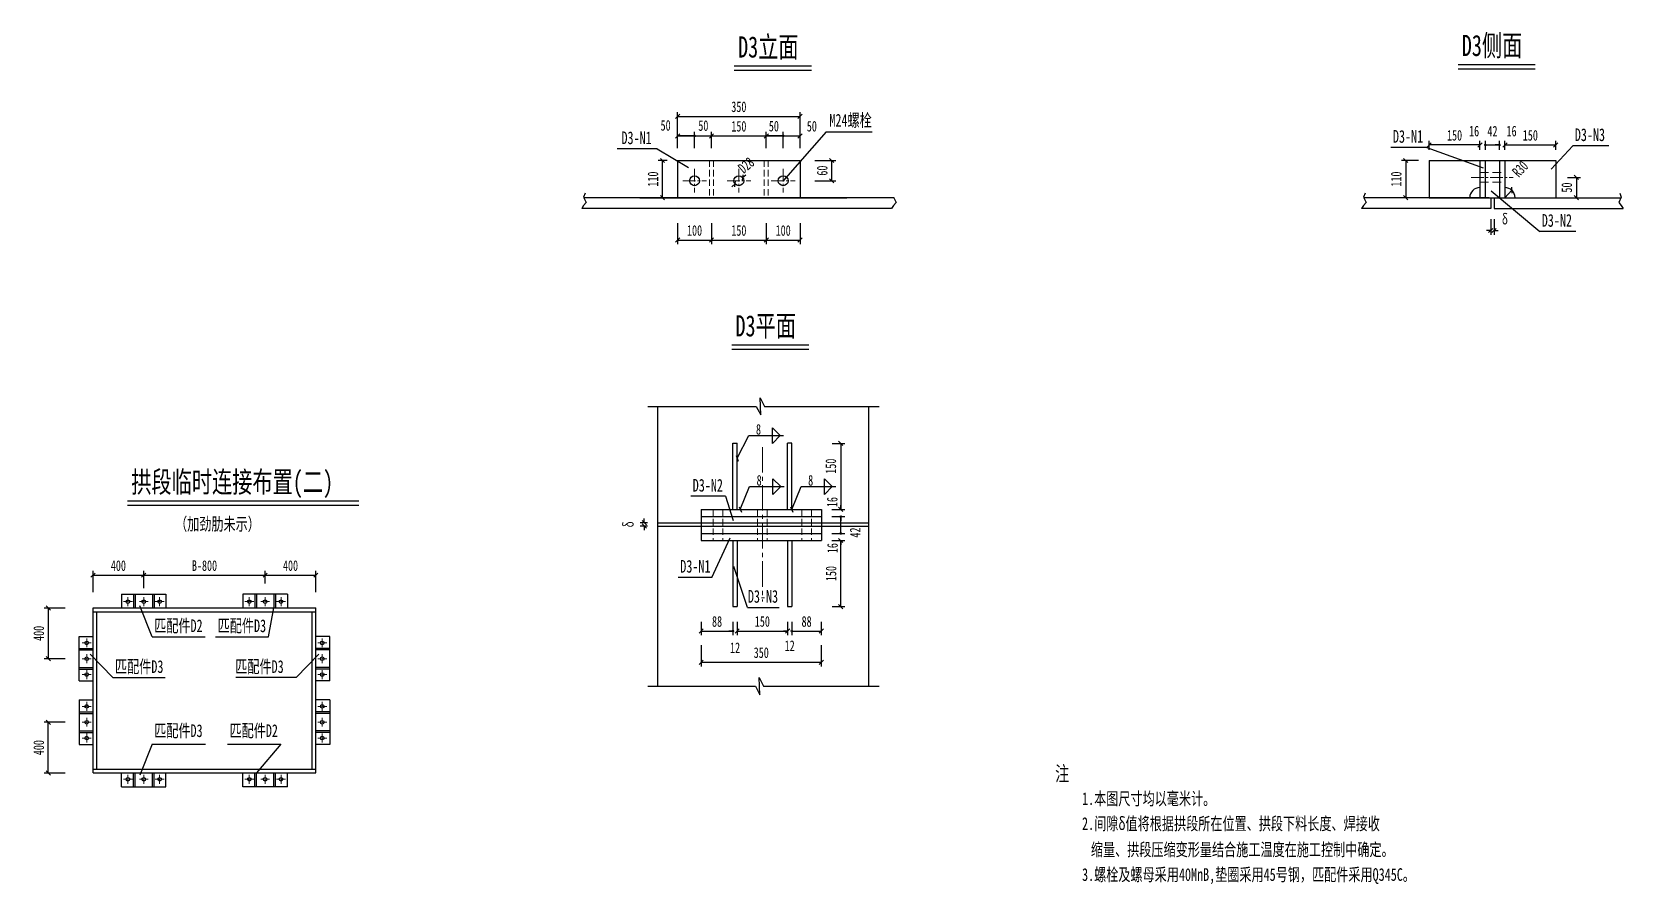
# Model space of a CAD drawing. Extents: x -51050 to 71428, y 3712 to 50864.
# Drawn here: x -51050 to -32235, y 3855 to 13928 of the extents above; entities that cross this region are included whole.
import ezdxf

# ---------------------------------------------------------------- set-up
doc = ezdxf.new("R2010")
doc.units = 0
doc.header["$LTSCALE"] = 100
doc.header["$MEASUREMENT"] = 0
doc.linetypes.add('CENTER2', pattern=[1.125, 0.75, -0.125, 0.125, -0.125])
doc.linetypes.add('DASHED2', pattern=[0.375, 0.25, -0.125])
doc.layers.get('0').update_dxf_attribs({"linetype": 'CONTINUOUS'})
doc.layers.get('DEFPOINTS').update_dxf_attribs({"color": 8, "linetype": 'CONTINUOUS'})
for name, color, linetype, lineweight in [('center', 2, 'CENTER2', 13), ('dashed', 2, 'DASHED2', 15), ('text', 7, 'CONTINUOUS', 15), ('轮廓线', 3, 'CONTINUOUS', 25)]:
    doc.layers.add(name, color=color, linetype=linetype, lineweight=lineweight)
doc.styles.get("Standard").update_dxf_attribs({"font": '仿宋_GB2312.ttf', "width": 0.7})
doc.styles.add('样式 1', font='仿宋_GB2312.ttf', dxfattribs={"width": 0.7})
doc.dimstyles.new('1', dxfattribs={"dimscale": 0, "dimtxt": 2.5, "dimasz": 1, "dimexe": 1, "dimexo": 2.5, "dimgap": 1, "dimtad": 1, "dimdec": 0, "dimlfac": 0.666667, "dimzin": 0, "dimdsep": 46, "dimtxsty": 'Standard', "dimblk": 'OBLIQUE', "dimcen": 0, "dimclrd": 256, "dimclre": 256, "dimadec": 0, "dimazin": 0, "dimtfac": 0.00144, "dimtdec": 0, "dimtofl": 0, "dimtmove": 2, "dimatfit": 3, "dimldrblk": 'OBLIQUE', "dimfxl": 4, "dimfxlon": 1, "dimtolj": 1, "dimtzin": 0, "dimarcsym": 0})

msp = doc.modelspace()

# ---------------------------------------------------------------- texts
at = {"layer": 'text', "style": '样式 1', "width": 0.7}
for s, height, p in [('D3侧面', 250, (-34143.9, 13642.2)), ('D3立面', 250, (-42700.5, 13624.9)), ('M24螺栓', 150, (-41620.1, 12808.9)), ('D3-N1', 150, (-44078.9, 12601)), ('D3-N1', 150, (-34957.5, 12617.6)), ('D3-N3', 150, (-32807.2, 12637.4)), ('D3-N2', 150, (-33197.7, 11625.1)), ('D3平面', 250, (-42731.5, 10328.9)), ('8', 125, (-42488.6, 9167.9)), ('拱段临时连接布置(二)', 250, (-49874.7, 8484.4)), ('8', 125, (-42481, 8565.6)), ('8', 125, (-41872, 8565.6)), ('D3-N2', 150, (-43236.3, 8494.5)), ('（加劲肋未示）', 150, (-49357, 8036.7)), ('D3-N1', 150, (-43383.6, 7536.7)), ('D3-N3', 150, (-42584.2, 7181.5)), ('匹配件D2', 150, (-49604, 6834.1)), ('匹配件D3', 150, (-48853.1, 6834.1)), ('匹配件D3', 150, (-50067.3, 6351.7)), ('匹配件D3', 150, (-48645.2, 6351.7)), ('匹配件D3', 150, (-49604, 5594.4)), ('匹配件D2', 150, (-48713.2, 5594.4)), ('注', 175, (-38951.8, 5074.6)), ('1.本图尺寸均以毫米计。', 150, (-38633.3, 4791.2)), ('2.间隙δ值将根据拱段所在位置、拱段下料长度、焊接收', 150, (-38633.3, 4495.8)), ('缩量、拱段压缩变形量结合施工温度在施工控制中确定。', 150, (-38529.3, 4189.4)), ('3.螺栓及螺母采用40MnB,垫圈采用45号钢，匹配件采用Q345C。', 150, (-38633.3, 3894.1))]:
    msp.add_text(s, height=height, dxfattribs=at).set_placement(p)

# ---------------------------------------------------------------- blocks, each defined once
blk = doc.blocks.new('_Oblique')
at = {"color": 0, "linetype": 'ByBlock', "lineweight": -2}
blk.add_line((-0.5, -0.5), (0.5, 0.5), dxfattribs=at)
blk = doc.blocks.new('*D57')
at = {"lineweight": -2, "ltscale": 200, "transparency": 16777216}
for p, q in [((-50327, 7307), (-50327, 7557)), ((-49727, 7409), (-49727, 7557)), ((-50327, 7507), (-49727, 7507))]:
    blk.add_line(p, q, dxfattribs=at)
at = {"layer": 'DEFPOINTS', "color": 0, "ltscale": 200, "transparency": 16777216}
for p in [(-49727, 7507), (-49727, 7284), (-50327, 7119)]:
    blk.add_point(p, dxfattribs=at)
at = {"lineweight": -2, "ltscale": 200, "transparency": 16777216, "xscale": 50, "yscale": 50, "zscale": 50, "rotation": 180}
blk.add_blockref('_Oblique', (-50327, 7507), dxfattribs=at)
at = {"lineweight": -2, "ltscale": 200, "transparency": 16777216, "xscale": 50, "yscale": 50, "zscale": 50}
blk.add_blockref('_Oblique', (-49727, 7507), dxfattribs=at)
at = {"color": 0, "ltscale": 200, "transparency": 16777216, "insert": (-50027, 7619), "char_height": 125, "attachment_point": 5, "style": '样式 1'}
blk.add_mtext('\\A1;400', dxfattribs=at)
blk = doc.blocks.new('*D58')
at = {"lineweight": -2, "ltscale": 200, "transparency": 16777216}
for p, q in [((-48292, 7409), (-48292, 7557)), ((-47692, 7307), (-47692, 7557)), ((-48292, 7507), (-47692, 7507))]:
    blk.add_line(p, q, dxfattribs=at)
at = {"layer": 'DEFPOINTS', "color": 0, "ltscale": 200, "transparency": 16777216}
for p in [(-47692, 7507), (-48292, 7284), (-47692, 7119)]:
    blk.add_point(p, dxfattribs=at)
at = {"lineweight": -2, "ltscale": 200, "transparency": 16777216, "xscale": 50, "yscale": 50, "zscale": 50, "rotation": 180}
blk.add_blockref('_Oblique', (-48292, 7507), dxfattribs=at)
at = {"lineweight": -2, "ltscale": 200, "transparency": 16777216, "xscale": 50, "yscale": 50, "zscale": 50}
blk.add_blockref('_Oblique', (-47692, 7507), dxfattribs=at)
at = {"color": 0, "ltscale": 200, "transparency": 16777216, "insert": (-47992, 7619), "char_height": 125, "attachment_point": 5, "style": '样式 1'}
blk.add_mtext('\\A1;400', dxfattribs=at)
blk = doc.blocks.new('*D59')
at = {"lineweight": -2, "ltscale": 200, "transparency": 16777216}
for p, q in [((-50656, 7119), (-50906, 7119)), ((-50856, 7119), (-50856, 6519)), ((-50656, 6519), (-50906, 6519))]:
    blk.add_line(p, q, dxfattribs=at)
at = {"layer": 'DEFPOINTS', "color": 0, "ltscale": 200, "transparency": 16777216}
for p in [(-50327, 7119), (-50856, 6519), (-50492, 6519)]:
    blk.add_point(p, dxfattribs=at)
at = {"lineweight": -2, "ltscale": 200, "transparency": 16777216, "xscale": 50, "yscale": 50, "zscale": 50}
for p, rotation in [((-50856, 7119), 90), ((-50856, 6519), 270)]:
    blk.add_blockref('_Oblique', p, dxfattribs=dict(at, rotation=rotation))
at = {"color": 0, "ltscale": 200, "transparency": 16777216, "insert": (-50968, 6819), "char_height": 125, "attachment_point": 5, "rotation": 90, "style": '样式 1'}
blk.add_mtext('\\A1;400', dxfattribs=at)
blk = doc.blocks.new('*D60')
at = {"lineweight": -2, "ltscale": 200, "transparency": 16777216}
for p, q in [((-50656, 5769), (-50906, 5769)), ((-50856, 5169), (-50856, 5769)), ((-50656, 5169), (-50906, 5169))]:
    blk.add_line(p, q, dxfattribs=at)
at = {"layer": 'DEFPOINTS', "color": 0, "ltscale": 200, "transparency": 16777216}
for p in [(-50856, 5769), (-50492, 5769), (-50327, 5169)]:
    blk.add_point(p, dxfattribs=at)
at = {"lineweight": -2, "ltscale": 200, "transparency": 16777216, "xscale": 50, "yscale": 50, "zscale": 50}
for p, rotation in [((-50856, 5769), 90), ((-50856, 5169), 270)]:
    blk.add_blockref('_Oblique', p, dxfattribs=dict(at, rotation=rotation))
at = {"color": 0, "ltscale": 200, "transparency": 16777216, "insert": (-50968, 5469), "char_height": 125, "attachment_point": 5, "rotation": 90, "style": '样式 1'}
blk.add_mtext('\\A1;400', dxfattribs=at)
blk = doc.blocks.new('*D62')
at = {"lineweight": -2, "ltscale": 200, "transparency": 16777216}
for p, q in [((-43540, 12408), (-43644, 12408)), ((-43594, 11968), (-43594, 12408)), ((-43540, 11968), (-43644, 11968))]:
    blk.add_line(p, q, dxfattribs=at)
at = {"layer": 'DEFPOINTS', "color": 0, "ltscale": 200, "transparency": 16777216}
for p in [(-43594, 12408), (-43415, 12408), (-43415, 11968)]:
    blk.add_point(p, dxfattribs=at)
at = {"lineweight": -2, "ltscale": 200, "transparency": 16777216, "xscale": 50, "yscale": 50, "zscale": 50}
for p, rotation in [((-43594, 12408), 90), ((-43594, 11968), 270)]:
    blk.add_blockref('_Oblique', p, dxfattribs=dict(at, rotation=rotation))
at = {"color": 0, "ltscale": 200, "transparency": 16777216, "insert": (-43706, 12188), "char_height": 125, "attachment_point": 5, "rotation": 90, "style": '样式 1'}
blk.add_mtext('\\A1;110', dxfattribs=at)
blk = doc.blocks.new('_DotSmall')
at = {"color": 0, "linetype": 'ByBlock', "const_width": 0.5}
blk.add_lwpolyline([(-0.0625, 0, 1), (0.0625, 0, 1)], format="xyb", close=True, dxfattribs=at)
blk = doc.blocks.new('*D63')
at = {"lineweight": -2, "ltscale": 200, "transparency": 16777216}
for p, q in [((-43415, 12555), (-43415, 12748)), ((-43215, 12698), (-43415, 12698)), ((-43215, 12555), (-43215, 12748))]:
    blk.add_line(p, q, dxfattribs=at)
at = {"layer": 'DEFPOINTS', "color": 0, "ltscale": 200, "transparency": 16777216}
for p in [(-43415, 12698), (-43415, 12430), (-43215, 12430)]:
    blk.add_point(p, dxfattribs=at)
at = {"lineweight": -2, "ltscale": 200, "transparency": 16777216, "xscale": 50, "yscale": 50, "zscale": 50, "rotation": 180}
blk.add_blockref('_Oblique', (-43415, 12698), dxfattribs=at)
at = {"lineweight": -2, "ltscale": 200, "transparency": 16777216, "xscale": 50, "yscale": 50, "zscale": 50}
blk.add_blockref('_DotSmall', (-43215, 12698), dxfattribs=at)
at = {"color": 0, "ltscale": 200, "transparency": 16777216, "insert": (-43557, 12822), "char_height": 125, "attachment_point": 5, "style": '样式 1'}
blk.add_mtext('\\A1;50', dxfattribs=at)
blk = doc.blocks.new('*D64')
at = {"lineweight": -2, "ltscale": 200, "transparency": 16777216}
for p, q in [((-42167, 12555), (-42167, 12748)), ((-42167, 12698), (-41967, 12698)), ((-41967, 12555), (-41967, 12748))]:
    blk.add_line(p, q, dxfattribs=at)
at = {"layer": 'DEFPOINTS', "color": 0, "ltscale": 200, "transparency": 16777216}
for p in [(-41967, 12698), (-42167, 12430), (-41967, 12430)]:
    blk.add_point(p, dxfattribs=at)
at = {"lineweight": -2, "ltscale": 200, "transparency": 16777216, "xscale": 50, "yscale": 50, "zscale": 50, "rotation": 180}
blk.add_blockref('_DotSmall', (-42167, 12698), dxfattribs=at)
at = {"lineweight": -2, "ltscale": 200, "transparency": 16777216, "xscale": 50, "yscale": 50, "zscale": 50}
blk.add_blockref('_Oblique', (-41967, 12698), dxfattribs=at)
at = {"color": 0, "ltscale": 200, "transparency": 16777216, "insert": (-41828, 12812), "char_height": 125, "attachment_point": 5, "style": '样式 1'}
blk.add_mtext('\\A1;50', dxfattribs=at)
blk = doc.blocks.new('*D65')
at = {"lineweight": -2, "ltscale": 200, "transparency": 16777216}
for p, q in [((-43415, 12729), (-43415, 12979)), ((-43415, 12929), (-41967, 12929)), ((-41967, 12729), (-41967, 12979))]:
    blk.add_line(p, q, dxfattribs=at)
at = {"layer": 'DEFPOINTS', "color": 0, "ltscale": 200, "transparency": 16777216}
for p in [(-41967, 12929), (-43415, 12480), (-41967, 12480)]:
    blk.add_point(p, dxfattribs=at)
at = {"lineweight": -2, "ltscale": 200, "transparency": 16777216, "xscale": 50, "yscale": 50, "zscale": 50, "rotation": 180}
blk.add_blockref('_Oblique', (-43415, 12929), dxfattribs=at)
at = {"lineweight": -2, "ltscale": 200, "transparency": 16777216, "xscale": 50, "yscale": 50, "zscale": 50}
blk.add_blockref('_Oblique', (-41967, 12929), dxfattribs=at)
at = {"color": 0, "ltscale": 200, "transparency": 16777216, "insert": (-42691, 13042), "char_height": 125, "attachment_point": 5, "style": '样式 1'}
blk.add_mtext('\\A1;350', dxfattribs=at)
blk = doc.blocks.new('*D66')
at = {"lineweight": -2, "ltscale": 200, "transparency": 16777216}
for p, q in [((-43415, 11667), (-43415, 11417)), ((-43015, 11667), (-43015, 11417)), ((-43415, 11467), (-43015, 11467))]:
    blk.add_line(p, q, dxfattribs=at)
at = {"layer": 'DEFPOINTS', "color": 0, "ltscale": 200, "transparency": 16777216}
for p in [(-43415, 11808), (-43015, 11808), (-43015, 11467)]:
    blk.add_point(p, dxfattribs=at)
at = {"lineweight": -2, "ltscale": 200, "transparency": 16777216, "xscale": 50, "yscale": 50, "zscale": 50, "rotation": 180}
blk.add_blockref('_Oblique', (-43415, 11467), dxfattribs=at)
at = {"lineweight": -2, "ltscale": 200, "transparency": 16777216, "xscale": 50, "yscale": 50, "zscale": 50}
blk.add_blockref('_Oblique', (-43015, 11467), dxfattribs=at)
at = {"color": 0, "ltscale": 200, "transparency": 16777216, "insert": (-43215, 11580), "char_height": 125, "attachment_point": 5, "style": '样式 1'}
blk.add_mtext('\\A1;100', dxfattribs=at)
blk = doc.blocks.new('*D67')
at = {"lineweight": -2, "ltscale": 200, "transparency": 16777216}
for p, q in [((-43015, 11667), (-43015, 11417)), ((-42367, 11667), (-42367, 11417)), ((-43015, 11467), (-42367, 11467))]:
    blk.add_line(p, q, dxfattribs=at)
at = {"layer": 'DEFPOINTS', "color": 0, "ltscale": 200, "transparency": 16777216}
for p in [(-43015, 11808), (-42367, 11808), (-42367, 11467)]:
    blk.add_point(p, dxfattribs=at)
at = {"lineweight": -2, "ltscale": 200, "transparency": 16777216, "xscale": 50, "yscale": 50, "zscale": 50, "rotation": 180}
blk.add_blockref('_Oblique', (-43015, 11467), dxfattribs=at)
at = {"lineweight": -2, "ltscale": 200, "transparency": 16777216, "xscale": 50, "yscale": 50, "zscale": 50}
blk.add_blockref('_Oblique', (-42367, 11467), dxfattribs=at)
at = {"color": 0, "ltscale": 200, "transparency": 16777216, "insert": (-42691, 11580), "char_height": 125, "attachment_point": 5, "style": '样式 1'}
blk.add_mtext('\\A1;150', dxfattribs=at)
blk = doc.blocks.new('*D68')
at = {"lineweight": -2, "ltscale": 200, "transparency": 16777216}
for p, q in [((-42367, 11667), (-42367, 11417)), ((-41967, 11667), (-41967, 11417)), ((-42367, 11467), (-41967, 11467))]:
    blk.add_line(p, q, dxfattribs=at)
at = {"layer": 'DEFPOINTS', "color": 0, "ltscale": 200, "transparency": 16777216}
for p in [(-42367, 11808), (-41967, 11808), (-41967, 11467)]:
    blk.add_point(p, dxfattribs=at)
at = {"lineweight": -2, "ltscale": 200, "transparency": 16777216, "xscale": 50, "yscale": 50, "zscale": 50, "rotation": 180}
blk.add_blockref('_Oblique', (-42367, 11467), dxfattribs=at)
at = {"lineweight": -2, "ltscale": 200, "transparency": 16777216, "xscale": 50, "yscale": 50, "zscale": 50}
blk.add_blockref('_Oblique', (-41967, 11467), dxfattribs=at)
at = {"color": 0, "ltscale": 200, "transparency": 16777216, "insert": (-42167, 11580), "char_height": 125, "attachment_point": 5, "style": '样式 1'}
blk.add_mtext('\\A1;100', dxfattribs=at)
blk = doc.blocks.new('*D69')
at = {"lineweight": -2, "ltscale": 200, "transparency": 16777216}
for p, q in [((-41793, 12408), (-41543, 12408)), ((-41593, 12168), (-41593, 12408)), ((-41793, 12168), (-41543, 12168))]:
    blk.add_line(p, q, dxfattribs=at)
at = {"layer": 'DEFPOINTS', "color": 0, "ltscale": 200, "transparency": 16777216}
for p in [(-41932, 12408), (-41593, 12408), (-41932, 12168)]:
    blk.add_point(p, dxfattribs=at)
at = {"lineweight": -2, "ltscale": 200, "transparency": 16777216, "xscale": 50, "yscale": 50, "zscale": 50}
for p, rotation in [((-41593, 12408), 90), ((-41593, 12168), 270)]:
    blk.add_blockref('_Oblique', p, dxfattribs=dict(at, rotation=rotation))
at = {"color": 0, "ltscale": 200, "transparency": 16777216, "insert": (-41705, 12288), "char_height": 125, "attachment_point": 5, "rotation": 90, "style": '样式 1'}
blk.add_mtext('\\A1;60', dxfattribs=at)
blk = doc.blocks.new('*D70')
at = {"lineweight": -2, "ltscale": 200, "transparency": 16777216}
for p, q in [((-33929, 12533), (-33929, 12642)), ((-33865, 12533), (-33865, 12642)), ((-33929, 12592), (-33979, 12592)), ((-33865, 12592), (-33815, 12592))]:
    blk.add_line(p, q, dxfattribs=at)
at = {"layer": 'DEFPOINTS', "color": 0, "ltscale": 200, "transparency": 16777216}
for p in [(-33865, 12592), (-33929, 12408), (-33865, 12408)]:
    blk.add_point(p, dxfattribs=at)
at = {"lineweight": -2, "ltscale": 200, "transparency": 16777216, "xscale": 50, "yscale": 50, "zscale": 50}
blk.add_blockref('_Oblique', (-33929, 12592), dxfattribs=at)
at = {"lineweight": -2, "ltscale": 200, "transparency": 16777216, "xscale": 50, "yscale": 50, "zscale": 50, "rotation": 180}
blk.add_blockref('_DotSmall', (-33865, 12592), dxfattribs=at)
at = {"color": 0, "ltscale": 200, "transparency": 16777216, "insert": (-33998, 12755), "char_height": 125, "attachment_point": 5, "style": '样式 1'}
blk.add_mtext('\\A1;16', dxfattribs=at)
blk = doc.blocks.new('*D71')
at = {"lineweight": -2, "ltscale": 200, "transparency": 16777216}
for p, q in [((-33865, 12533), (-33865, 12642)), ((-33697, 12533), (-33697, 12642)), ((-33865, 12592), (-33697, 12592))]:
    blk.add_line(p, q, dxfattribs=at)
at = {"layer": 'DEFPOINTS', "color": 0, "ltscale": 200, "transparency": 16777216}
for p in [(-33697, 12592), (-33865, 12408), (-33697, 12408)]:
    blk.add_point(p, dxfattribs=at)
at = {"lineweight": -2, "ltscale": 200, "transparency": 16777216, "xscale": 50, "yscale": 50, "zscale": 50, "rotation": 180}
blk.add_blockref('_DotSmall', (-33865, 12592), dxfattribs=at)
at = {"lineweight": -2, "ltscale": 200, "transparency": 16777216, "xscale": 50, "yscale": 50, "zscale": 50}
blk.add_blockref('_DotSmall', (-33697, 12592), dxfattribs=at)
at = {"color": 0, "ltscale": 200, "transparency": 16777216, "insert": (-33781, 12754), "char_height": 125, "attachment_point": 5, "style": '样式 1'}
blk.add_mtext('\\A1;42', dxfattribs=at)
blk = doc.blocks.new('*D72')
at = {"lineweight": -2, "ltscale": 200, "transparency": 16777216}
for p, q in [((-33697, 12533), (-33697, 12642)), ((-33633, 12533), (-33633, 12642)), ((-33697, 12592), (-33747, 12592)), ((-33633, 12592), (-33583, 12592))]:
    blk.add_line(p, q, dxfattribs=at)
at = {"layer": 'DEFPOINTS', "color": 0, "ltscale": 200, "transparency": 16777216}
for p in [(-33633, 12592), (-33697, 12408), (-33633, 12408)]:
    blk.add_point(p, dxfattribs=at)
at = {"lineweight": -2, "ltscale": 200, "transparency": 16777216, "xscale": 50, "yscale": 50, "zscale": 50}
blk.add_blockref('_DotSmall', (-33697, 12592), dxfattribs=at)
at = {"lineweight": -2, "ltscale": 200, "transparency": 16777216, "xscale": 50, "yscale": 50, "zscale": 50, "rotation": 180}
blk.add_blockref('_Oblique', (-33633, 12592), dxfattribs=at)
at = {"color": 0, "ltscale": 200, "transparency": 16777216, "insert": (-33555, 12755), "char_height": 125, "attachment_point": 5, "style": '样式 1'}
blk.add_mtext('\\A1;16', dxfattribs=at)
blk = doc.blocks.new('*D73')
at = {"lineweight": -2, "ltscale": 200, "transparency": 16777216}
for p, q in [((-34529, 12533), (-34529, 12642)), ((-33929, 12533), (-33929, 12642)), ((-33929, 12592), (-34529, 12592))]:
    blk.add_line(p, q, dxfattribs=at)
at = {"layer": 'DEFPOINTS', "color": 0, "ltscale": 200, "transparency": 16777216}
for p in [(-34529, 12592), (-34529, 12408), (-33929, 12408)]:
    blk.add_point(p, dxfattribs=at)
at = {"lineweight": -2, "ltscale": 200, "transparency": 16777216, "xscale": 50, "yscale": 50, "zscale": 50, "rotation": 180}
blk.add_blockref('_Oblique', (-34529, 12592), dxfattribs=at)
at = {"lineweight": -2, "ltscale": 200, "transparency": 16777216, "xscale": 50, "yscale": 50, "zscale": 50}
blk.add_blockref('_Oblique', (-33929, 12592), dxfattribs=at)
at = {"color": 0, "ltscale": 200, "transparency": 16777216, "insert": (-34229, 12705), "char_height": 125, "attachment_point": 5, "style": '样式 1'}
blk.add_mtext('\\A1;150', dxfattribs=at)
blk = doc.blocks.new('*D74')
at = {"lineweight": -2, "ltscale": 200, "transparency": 16777216}
for p, q in [((-33633, 12533), (-33633, 12642)), ((-33033, 12533), (-33033, 12642)), ((-33633, 12592), (-33033, 12592))]:
    blk.add_line(p, q, dxfattribs=at)
at = {"layer": 'DEFPOINTS', "color": 0, "ltscale": 200, "transparency": 16777216}
for p in [(-33033, 12592), (-33633, 12408), (-33033, 12408)]:
    blk.add_point(p, dxfattribs=at)
at = {"lineweight": -2, "ltscale": 200, "transparency": 16777216, "xscale": 50, "yscale": 50, "zscale": 50, "rotation": 180}
blk.add_blockref('_Oblique', (-33633, 12592), dxfattribs=at)
at = {"lineweight": -2, "ltscale": 200, "transparency": 16777216, "xscale": 50, "yscale": 50, "zscale": 50}
blk.add_blockref('_Oblique', (-33033, 12592), dxfattribs=at)
at = {"color": 0, "ltscale": 200, "transparency": 16777216, "insert": (-33333, 12705), "char_height": 125, "attachment_point": 5, "style": '样式 1'}
blk.add_mtext('\\A1;150', dxfattribs=at)
blk = doc.blocks.new('*D75')
at = {"lineweight": -2, "ltscale": 200, "transparency": 16777216}
for p, q in [((-34654, 12408), (-34856, 12408)), ((-34806, 12408), (-34806, 11968)), ((-34654, 11968), (-34856, 11968))]:
    blk.add_line(p, q, dxfattribs=at)
at = {"layer": 'DEFPOINTS', "color": 0, "ltscale": 200, "transparency": 16777216}
for p in [(-34529, 12408), (-34806, 11968), (-34529, 11968)]:
    blk.add_point(p, dxfattribs=at)
at = {"lineweight": -2, "ltscale": 200, "transparency": 16777216, "xscale": 50, "yscale": 50, "zscale": 50}
for p, rotation in [((-34806, 12408), 90), ((-34806, 11968), 270)]:
    blk.add_blockref('_Oblique', p, dxfattribs=dict(at, rotation=rotation))
at = {"color": 0, "ltscale": 200, "transparency": 16777216, "insert": (-34918, 12188), "char_height": 125, "attachment_point": 5, "rotation": 90, "style": '样式 1'}
blk.add_mtext('\\A1;110', dxfattribs=at)
blk = doc.blocks.new('*D76')
at = {"lineweight": -2, "ltscale": 200, "transparency": 16777216}
for p, q in [((-32892, 12208), (-32739, 12208)), ((-32789, 12208), (-32789, 11968)), ((-32892, 11968), (-32739, 11968))]:
    blk.add_line(p, q, dxfattribs=at)
at = {"layer": 'DEFPOINTS', "color": 0, "ltscale": 200, "transparency": 16777216}
for p in [(-33017, 12208), (-33017, 11968), (-32789, 11968)]:
    blk.add_point(p, dxfattribs=at)
at = {"lineweight": -2, "ltscale": 200, "transparency": 16777216, "xscale": 50, "yscale": 50, "zscale": 50}
for p, rotation in [((-32789, 12208), 90), ((-32789, 11968), 270)]:
    blk.add_blockref('_Oblique', p, dxfattribs=dict(at, rotation=rotation))
at = {"color": 0, "ltscale": 200, "transparency": 16777216, "insert": (-32902, 12088), "char_height": 125, "attachment_point": 5, "rotation": 90, "style": '样式 1'}
blk.add_mtext('\\A1;50', dxfattribs=at)
blk = doc.blocks.new('*D77')
at = {"lineweight": -2, "ltscale": 200, "transparency": 16777216}
for p, q in [((-33801, 11715), (-33801, 11530)), ((-33762, 11715), (-33762, 11530)), ((-33801, 11580), (-33851, 11580)), ((-33762, 11580), (-33712, 11580))]:
    blk.add_line(p, q, dxfattribs=at)
at = {"layer": 'DEFPOINTS', "color": 0, "ltscale": 200, "transparency": 16777216}
for p in [(-33801, 11840), (-33762, 11840), (-33762, 11580)]:
    blk.add_point(p, dxfattribs=at)
at = {"lineweight": -2, "ltscale": 200, "transparency": 16777216, "xscale": 50, "yscale": 50, "zscale": 50}
blk.add_blockref('_Oblique', (-33801, 11580), dxfattribs=at)
at = {"lineweight": -2, "ltscale": 200, "transparency": 16777216, "xscale": 50, "yscale": 50, "zscale": 50, "rotation": 180}
blk.add_blockref('_Oblique', (-33762, 11580), dxfattribs=at)
at = {"color": 0, "ltscale": 200, "transparency": 16777216, "insert": (-33634, 11714), "char_height": 125, "attachment_point": 5, "style": '样式 1'}
blk.add_mtext('\\A1;δ', dxfattribs=at)
blk = doc.blocks.new('*D78')
at = {"lineweight": -2, "ltscale": 200, "transparency": 16777216}
blk.add_line((-33633, 11968), (-33551, 12056), dxfattribs=at)
at = {"layer": 'DEFPOINTS', "color": 0, "ltscale": 200, "transparency": 16777216}
for p in [(-33551, 12056), (-33633, 11968)]:
    blk.add_point(p, dxfattribs=at)
at = {"lineweight": -2, "ltscale": 200, "transparency": 16777216, "xscale": 50, "yscale": 50, "zscale": 50, "rotation": 46.88122050222696}
blk.add_blockref('_Oblique', (-33551, 12056), dxfattribs=at)
at = {"color": 0, "ltscale": 200, "transparency": 16777216, "insert": (-33453, 12308), "char_height": 125, "attachment_point": 5, "rotation": 46.8812, "style": '样式 1'}
blk.add_mtext('\\A1;R30', dxfattribs=at)
blk = doc.blocks.new('*D79')
at = {"lineweight": -2, "ltscale": 200, "transparency": 16777216}
for p, q in [((-42647, 12205), (-42609, 12238)), ((-42735, 12131), (-42774, 12098))]:
    blk.add_line(p, q, dxfattribs=at)
at = {"layer": 'DEFPOINTS', "color": 0, "ltscale": 200, "transparency": 16777216}
for p in [(-42735, 12131), (-42647, 12205)]:
    blk.add_point(p, dxfattribs=at)
at = {"lineweight": -2, "ltscale": 200, "transparency": 16777216, "xscale": 50, "yscale": 50, "zscale": 50}
for p, rotation in [((-42647, 12205), 220.2177195454701), ((-42735, 12131), 40.21771954547009)]:
    blk.add_blockref('_Oblique', p, dxfattribs=dict(at, rotation=rotation))
at = {"color": 0, "ltscale": 200, "transparency": 16777216, "insert": (-42605, 12352), "char_height": 125, "attachment_point": 5, "rotation": 40.2177, "style": '样式 1'}
blk.add_mtext('\\A1;D28', dxfattribs=at)
blk = doc.blocks.new('*D80')
at = {"lineweight": -2, "ltscale": 200, "transparency": 16777216}
for p, q in [((-43773, 8127), (-43859, 8127)), ((-43809, 8127), (-43809, 8177)), ((-43773, 8087), (-43859, 8087)), ((-43809, 8087), (-43809, 8037))]:
    blk.add_line(p, q, dxfattribs=at)
at = {"layer": 'DEFPOINTS', "color": 0, "ltscale": 200, "transparency": 16777216}
for p in [(-43648, 8127), (-43809, 8087), (-43648, 8087)]:
    blk.add_point(p, dxfattribs=at)
at = {"lineweight": -2, "ltscale": 200, "transparency": 16777216, "xscale": 50, "yscale": 50, "zscale": 50}
for p, rotation in [((-43809, 8127), 270), ((-43809, 8087), 90)]:
    blk.add_blockref('_Oblique', p, dxfattribs=dict(at, rotation=rotation))
at = {"color": 0, "ltscale": 200, "transparency": 16777216, "insert": (-43996, 8107), "char_height": 125, "attachment_point": 5, "rotation": 90, "style": '样式 1'}
blk.add_mtext('\\A1;δ', dxfattribs=at)
blk = doc.blocks.new('*D81')
at = {"lineweight": -2, "ltscale": 200, "transparency": 16777216}
for p, q in [((-43137, 6954), (-43137, 6797)), ((-43137, 6847), (-42761, 6847)), ((-42761, 6954), (-42761, 6797))]:
    blk.add_line(p, q, dxfattribs=at)
at = {"layer": 'DEFPOINTS', "color": 0, "ltscale": 200, "transparency": 16777216}
for p in [(-43137, 7079), (-42761, 7079), (-42761, 6847)]:
    blk.add_point(p, dxfattribs=at)
at = {"lineweight": -2, "ltscale": 200, "transparency": 16777216, "xscale": 50, "yscale": 50, "zscale": 50, "rotation": 180}
blk.add_blockref('_Oblique', (-43137, 6847), dxfattribs=at)
at = {"lineweight": -2, "ltscale": 200, "transparency": 16777216, "xscale": 50, "yscale": 50, "zscale": 50}
blk.add_blockref('_DotSmall', (-42761, 6847), dxfattribs=at)
at = {"color": 0, "ltscale": 200, "transparency": 16777216, "insert": (-42949, 6959), "char_height": 125, "attachment_point": 5, "style": '样式 1'}
blk.add_mtext('\\A1;88', dxfattribs=at)
blk = doc.blocks.new('*D82')
at = {"lineweight": -2, "ltscale": 200, "transparency": 16777216}
for p, q in [((-42761, 6847), (-42811, 6847)), ((-42761, 6954), (-42761, 6797)), ((-42711, 6954), (-42711, 6797)), ((-42711, 6847), (-42661, 6847))]:
    blk.add_line(p, q, dxfattribs=at)
at = {"layer": 'DEFPOINTS', "color": 0, "ltscale": 200, "transparency": 16777216}
for p in [(-42761, 7079), (-42711, 7079), (-42711, 6847)]:
    blk.add_point(p, dxfattribs=at)
at = {"lineweight": -2, "ltscale": 200, "transparency": 16777216, "xscale": 50, "yscale": 50, "zscale": 50}
blk.add_blockref('_DotSmall', (-42761, 6847), dxfattribs=at)
at = {"lineweight": -2, "ltscale": 200, "transparency": 16777216, "xscale": 50, "yscale": 50, "zscale": 50, "rotation": 180}
blk.add_blockref('_Oblique', (-42711, 6847), dxfattribs=at)
at = {"color": 0, "ltscale": 200, "transparency": 16777216, "insert": (-42736, 6649), "char_height": 125, "attachment_point": 5, "style": '样式 1'}
blk.add_mtext('\\A1;12', dxfattribs=at)
blk = doc.blocks.new('*D83')
at = {"lineweight": -2, "ltscale": 200, "transparency": 16777216}
for p, q in [((-42711, 6954), (-42711, 6797)), ((-42711, 6847), (-42115, 6847)), ((-42115, 6954), (-42115, 6797))]:
    blk.add_line(p, q, dxfattribs=at)
at = {"layer": 'DEFPOINTS', "color": 0, "ltscale": 200, "transparency": 16777216}
for p in [(-42711, 7079), (-42115, 7079), (-42115, 6847)]:
    blk.add_point(p, dxfattribs=at)
at = {"lineweight": -2, "ltscale": 200, "transparency": 16777216, "xscale": 50, "yscale": 50, "zscale": 50, "rotation": 180}
blk.add_blockref('_Oblique', (-42711, 6847), dxfattribs=at)
at = {"lineweight": -2, "ltscale": 200, "transparency": 16777216, "xscale": 50, "yscale": 50, "zscale": 50}
blk.add_blockref('_Oblique', (-42115, 6847), dxfattribs=at)
at = {"color": 0, "ltscale": 200, "transparency": 16777216, "insert": (-42413, 6959), "char_height": 125, "attachment_point": 5, "style": '样式 1'}
blk.add_mtext('\\A1;150', dxfattribs=at)
blk = doc.blocks.new('*D84')
at = {"lineweight": -2, "ltscale": 200, "transparency": 16777216}
for p, q in [((-42115, 6847), (-42165, 6847)), ((-42115, 6954), (-42115, 6797)), ((-42065, 6954), (-42065, 6797)), ((-42065, 6847), (-42015, 6847))]:
    blk.add_line(p, q, dxfattribs=at)
at = {"layer": 'DEFPOINTS', "color": 0, "ltscale": 200, "transparency": 16777216}
for p in [(-42115, 7079), (-42065, 7079), (-42065, 6847)]:
    blk.add_point(p, dxfattribs=at)
at = {"lineweight": -2, "ltscale": 200, "transparency": 16777216, "xscale": 50, "yscale": 50, "zscale": 50}
blk.add_blockref('_Oblique', (-42115, 6847), dxfattribs=at)
at = {"lineweight": -2, "ltscale": 200, "transparency": 16777216, "xscale": 50, "yscale": 50, "zscale": 50, "rotation": 180}
blk.add_blockref('_DotSmall', (-42065, 6847), dxfattribs=at)
at = {"color": 0, "ltscale": 200, "transparency": 16777216, "insert": (-42090, 6674), "char_height": 125, "attachment_point": 5, "style": '样式 1'}
blk.add_mtext('\\A1;12', dxfattribs=at)
blk = doc.blocks.new('*D85')
at = {"lineweight": -2, "ltscale": 200, "transparency": 16777216}
for p, q in [((-42065, 6954), (-42065, 6797)), ((-42065, 6847), (-41716, 6847)), ((-41716, 6954), (-41716, 6797))]:
    blk.add_line(p, q, dxfattribs=at)
at = {"layer": 'DEFPOINTS', "color": 0, "ltscale": 200, "transparency": 16777216}
for p in [(-42065, 7079), (-41716, 7079), (-41716, 6847)]:
    blk.add_point(p, dxfattribs=at)
at = {"lineweight": -2, "ltscale": 200, "transparency": 16777216, "xscale": 50, "yscale": 50, "zscale": 50, "rotation": 180}
blk.add_blockref('_DotSmall', (-42065, 6847), dxfattribs=at)
at = {"lineweight": -2, "ltscale": 200, "transparency": 16777216, "xscale": 50, "yscale": 50, "zscale": 50}
blk.add_blockref('_Oblique', (-41716, 6847), dxfattribs=at)
at = {"color": 0, "ltscale": 200, "transparency": 16777216, "insert": (-41890, 6959), "char_height": 125, "attachment_point": 5, "style": '样式 1'}
blk.add_mtext('\\A1;88', dxfattribs=at)
blk = doc.blocks.new('*D86')
at = {"lineweight": -2, "ltscale": 200, "transparency": 16777216}
for p, q in [((-43137, 6678), (-43137, 6428)), ((-41716, 6678), (-41716, 6428)), ((-43137, 6478), (-41716, 6478))]:
    blk.add_line(p, q, dxfattribs=at)
at = {"layer": 'DEFPOINTS', "color": 0, "ltscale": 200, "transparency": 16777216}
for p in [(-43137, 7029), (-41716, 7029), (-41716, 6478)]:
    blk.add_point(p, dxfattribs=at)
at = {"lineweight": -2, "ltscale": 200, "transparency": 16777216, "xscale": 50, "yscale": 50, "zscale": 50, "rotation": 180}
blk.add_blockref('_Oblique', (-43137, 6478), dxfattribs=at)
at = {"lineweight": -2, "ltscale": 200, "transparency": 16777216, "xscale": 50, "yscale": 50, "zscale": 50}
blk.add_blockref('_Oblique', (-41716, 6478), dxfattribs=at)
at = {"color": 0, "ltscale": 200, "transparency": 16777216, "insert": (-42426, 6591), "char_height": 125, "attachment_point": 5, "style": '样式 1'}
blk.add_mtext('\\A1;350', dxfattribs=at)
blk = doc.blocks.new('*D87')
at = {"lineweight": -2, "ltscale": 200, "transparency": 16777216}
for p, q in [((-41591, 7917), (-41437, 7917)), ((-41487, 7135), (-41487, 7917)), ((-41588, 7135), (-41437, 7135))]:
    blk.add_line(p, q, dxfattribs=at)
at = {"layer": 'DEFPOINTS', "color": 0, "ltscale": 200, "transparency": 16777216}
for p in [(-41716, 7917), (-41487, 7917), (-41713, 7135)]:
    blk.add_point(p, dxfattribs=at)
at = {"lineweight": -2, "ltscale": 200, "transparency": 16777216, "xscale": 50, "yscale": 50, "zscale": 50}
for p, rotation in [((-41487, 7917), 90), ((-41487, 7135), 270)]:
    blk.add_blockref('_Oblique', p, dxfattribs=dict(at, rotation=rotation))
at = {"color": 0, "ltscale": 200, "transparency": 16777216, "insert": (-41600, 7526), "char_height": 125, "attachment_point": 5, "rotation": 90, "style": '样式 1'}
blk.add_mtext('\\A1;150', dxfattribs=at)
blk = doc.blocks.new('*D88')
at = {"lineweight": -2, "ltscale": 200, "transparency": 16777216}
for p, q in [((-41591, 8000), (-41437, 8000)), ((-41591, 7917), (-41437, 7917)), ((-41487, 8000), (-41487, 8050)), ((-41487, 7917), (-41487, 7867))]:
    blk.add_line(p, q, dxfattribs=at)
at = {"layer": 'DEFPOINTS', "color": 0, "ltscale": 200, "transparency": 16777216}
for p in [(-41716, 8000), (-41716, 7917), (-41487, 8000)]:
    blk.add_point(p, dxfattribs=at)
at = {"lineweight": -2, "ltscale": 200, "transparency": 16777216, "xscale": 50, "yscale": 50, "zscale": 50}
for name, p, rotation in [('_Oblique', (-41487, 7917), 90), ('_DotSmall', (-41487, 8000), 270)]:
    blk.add_blockref(name, p, dxfattribs=dict(at, rotation=rotation))
at = {"color": 0, "ltscale": 200, "transparency": 16777216, "insert": (-41583, 7827), "char_height": 125, "attachment_point": 5, "rotation": 90, "style": '样式 1'}
blk.add_mtext('\\A1;16', dxfattribs=at)
blk = doc.blocks.new('*D89')
at = {"lineweight": -2, "ltscale": 200, "transparency": 16777216}
for p, q in [((-41591, 8200), (-41437, 8200)), ((-41487, 8000), (-41487, 8200)), ((-41591, 8000), (-41437, 8000))]:
    blk.add_line(p, q, dxfattribs=at)
at = {"layer": 'DEFPOINTS', "color": 0, "ltscale": 200, "transparency": 16777216}
for p in [(-41716, 8200), (-41487, 8200), (-41716, 8000)]:
    blk.add_point(p, dxfattribs=at)
at = {"lineweight": -2, "ltscale": 200, "transparency": 16777216, "xscale": 50, "yscale": 50, "zscale": 50}
for p, rotation in [((-41487, 8200), 90), ((-41487, 8000), 270)]:
    blk.add_blockref('_DotSmall', p, dxfattribs=dict(at, rotation=rotation))
at = {"color": 0, "ltscale": 200, "transparency": 16777216, "insert": (-41316, 8011), "char_height": 125, "attachment_point": 5, "rotation": 90, "style": '样式 1'}
blk.add_mtext('\\A1;42', dxfattribs=at)
blk = doc.blocks.new('*D90')
at = {"lineweight": -2, "ltscale": 200, "transparency": 16777216}
for p, q in [((-41591, 8284), (-41437, 8284)), ((-41487, 8284), (-41487, 8334)), ((-41591, 8200), (-41437, 8200)), ((-41487, 8200), (-41487, 8150))]:
    blk.add_line(p, q, dxfattribs=at)
at = {"layer": 'DEFPOINTS', "color": 0, "ltscale": 200, "transparency": 16777216}
for p in [(-41716, 8284), (-41487, 8284), (-41716, 8200)]:
    blk.add_point(p, dxfattribs=at)
at = {"lineweight": -2, "ltscale": 200, "transparency": 16777216, "xscale": 50, "yscale": 50, "zscale": 50}
for name, p, rotation in [('_Oblique', (-41487, 8284), 270), ('_DotSmall', (-41487, 8200), 90)]:
    blk.add_blockref(name, p, dxfattribs=dict(at, rotation=rotation))
at = {"color": 0, "ltscale": 200, "transparency": 16777216, "insert": (-41587, 8371), "char_height": 125, "attachment_point": 5, "rotation": 90, "style": '样式 1'}
blk.add_mtext('\\A1;16', dxfattribs=at)
blk = doc.blocks.new('*D91')
at = {"lineweight": -2, "ltscale": 200, "transparency": 16777216}
for p, q in [((-43215, 12555), (-43215, 12748)), ((-43215, 12698), (-43015, 12698)), ((-43015, 12555), (-43015, 12748))]:
    blk.add_line(p, q, dxfattribs=at)
at = {"layer": 'DEFPOINTS', "color": 0, "ltscale": 200, "transparency": 16777216}
for p in [(-43015, 12698), (-43215, 12430), (-43015, 12430)]:
    blk.add_point(p, dxfattribs=at)
at = {"lineweight": -2, "ltscale": 200, "transparency": 16777216, "xscale": 50, "yscale": 50, "zscale": 50, "rotation": 180}
blk.add_blockref('_DotSmall', (-43215, 12698), dxfattribs=at)
at = {"lineweight": -2, "ltscale": 200, "transparency": 16777216, "xscale": 50, "yscale": 50, "zscale": 50}
blk.add_blockref('_Oblique', (-43015, 12698), dxfattribs=at)
at = {"color": 0, "ltscale": 200, "transparency": 16777216, "insert": (-43111, 12819), "char_height": 125, "attachment_point": 5, "style": '样式 1'}
blk.add_mtext('\\A1;50', dxfattribs=at)
blk = doc.blocks.new('*D92')
at = {"lineweight": -2, "ltscale": 200, "transparency": 16777216}
for p, q in [((-42367, 12555), (-42367, 12748)), ((-42167, 12698), (-42367, 12698)), ((-42167, 12555), (-42167, 12748))]:
    blk.add_line(p, q, dxfattribs=at)
at = {"layer": 'DEFPOINTS', "color": 0, "ltscale": 200, "transparency": 16777216}
for p in [(-42367, 12698), (-42367, 12430), (-42167, 12430)]:
    blk.add_point(p, dxfattribs=at)
at = {"lineweight": -2, "ltscale": 200, "transparency": 16777216, "xscale": 50, "yscale": 50, "zscale": 50, "rotation": 180}
blk.add_blockref('_Oblique', (-42367, 12698), dxfattribs=at)
at = {"lineweight": -2, "ltscale": 200, "transparency": 16777216, "xscale": 50, "yscale": 50, "zscale": 50}
blk.add_blockref('_DotSmall', (-42167, 12698), dxfattribs=at)
at = {"color": 0, "ltscale": 200, "transparency": 16777216, "insert": (-42277, 12813), "char_height": 125, "attachment_point": 5, "style": '样式 1'}
blk.add_mtext('\\A1;50', dxfattribs=at)
blk = doc.blocks.new('*D93')
at = {"lineweight": -2, "ltscale": 200, "transparency": 16777216}
for p, q in [((-43015, 12555), (-43015, 12748)), ((-43015, 12698), (-42367, 12698)), ((-42367, 12680), (-42367, 12748))]:
    blk.add_line(p, q, dxfattribs=at)
at = {"layer": 'DEFPOINTS', "color": 0, "ltscale": 200, "transparency": 16777216}
for p in [(-42367, 12698), (-43015, 12430), (-42367, 12555)]:
    blk.add_point(p, dxfattribs=at)
at = {"lineweight": -2, "ltscale": 200, "transparency": 16777216, "xscale": 50, "yscale": 50, "zscale": 50, "rotation": 180}
blk.add_blockref('_Oblique', (-43015, 12698), dxfattribs=at)
at = {"lineweight": -2, "ltscale": 200, "transparency": 16777216, "xscale": 50, "yscale": 50, "zscale": 50}
blk.add_blockref('_Oblique', (-42367, 12698), dxfattribs=at)
at = {"color": 0, "ltscale": 200, "transparency": 16777216, "insert": (-42691, 12811), "char_height": 125, "attachment_point": 5, "style": '样式 1'}
blk.add_mtext('\\A1;150', dxfattribs=at)
blk = doc.blocks.new('*D94')
at = {"lineweight": -2, "ltscale": 200, "transparency": 16777216}
for p, q in [((-41588, 9065), (-41437, 9065)), ((-41487, 9065), (-41487, 8284)), ((-41591, 8284), (-41437, 8284))]:
    blk.add_line(p, q, dxfattribs=at)
at = {"layer": 'DEFPOINTS', "color": 0, "ltscale": 200, "transparency": 16777216}
for p in [(-41713, 9065), (-41716, 8284), (-41487, 8284)]:
    blk.add_point(p, dxfattribs=at)
at = {"lineweight": -2, "ltscale": 200, "transparency": 16777216, "xscale": 50, "yscale": 50, "zscale": 50}
for p, rotation in [((-41487, 9065), 90), ((-41487, 8284), 270)]:
    blk.add_blockref('_Oblique', p, dxfattribs=dict(at, rotation=rotation))
at = {"color": 0, "ltscale": 200, "transparency": 16777216, "insert": (-41603, 8795), "char_height": 125, "attachment_point": 5, "rotation": 90, "style": '样式 1'}
blk.add_mtext('\\A1;150', dxfattribs=at)
blk = doc.blocks.new('*D95')
at = {"lineweight": -2, "ltscale": 200, "transparency": 16777216}
for p, q in [((-49727, 7353), (-49727, 7557)), ((-48292, 7409), (-48292, 7557)), ((-49727, 7507), (-48292, 7507))]:
    blk.add_line(p, q, dxfattribs=at)
at = {"layer": 'DEFPOINTS', "color": 0, "ltscale": 200, "transparency": 16777216}
for p in [(-48292, 7507), (-49727, 7228), (-48292, 7284)]:
    blk.add_point(p, dxfattribs=at)
at = {"lineweight": -2, "ltscale": 200, "transparency": 16777216, "xscale": 50, "yscale": 50, "zscale": 50, "rotation": 180}
blk.add_blockref('_Oblique', (-49727, 7507), dxfattribs=at)
at = {"lineweight": -2, "ltscale": 200, "transparency": 16777216, "xscale": 50, "yscale": 50, "zscale": 50}
blk.add_blockref('_Oblique', (-48292, 7507), dxfattribs=at)
at = {"color": 0, "ltscale": 200, "transparency": 16777216, "insert": (-49009, 7619), "char_height": 125, "attachment_point": 5, "style": '样式 1'}
blk.add_mtext('\\A1;B-800', dxfattribs=at)

# ---------------------------------------------------------------- dimensions: what is measured, and where the dimension line sits
at = {"color": 0, "ltscale": 200}
for base, p1, p2, text, override, picture, middle in [((-41967.1, 12929.4), (-43415.1, 12479.9), (-41967.1, 12479.9), '350', {"dimscale": 50, "dimtxsty": '样式 1'}, '*D65', (-42691.1, 13041.9)), ((-34529.4, 12592.5), (-33929.4, 12408), (-34529.4, 12408), '150', {"dimscale": 50, "dimtxsty": '样式 1'}, '*D73', (-34229.4, 12705)), ((-33033.4, 12592.5), (-33633.4, 12408), (-33033.4, 12408), '150', {"dimscale": 50, "dimtxsty": '样式 1'}, '*D74', (-33333.4, 12705)), ((-43015.1, 11467.4), (-43415.1, 11807.8), (-43015.1, 11807.8), '100', {"dimscale": 50, "dimtxsty": '样式 1'}, '*D66', (-43215.1, 11579.9)), ((-42367.1, 11467.4), (-43015.1, 11807.8), (-42367.1, 11807.8), '150', {"dimscale": 50, "dimtxsty": '样式 1'}, '*D67', (-42691.1, 11579.9)), ((-41967.1, 11467.4), (-42367.1, 11807.8), (-41967.1, 11807.8), '100', {"dimscale": 50, "dimtxsty": '样式 1'}, '*D68', (-42167.1, 11579.9)), ((-48291.7, 7506.6), (-49726.8, 7227.9), (-48291.7, 7284.3), 'B-800', {"dimscale": 50, "dimtxsty": '样式 1'}, '*D95', (-49009.3, 7619.1)), ((-42761.3, 6847), (-43137.3, 7079), (-42761.3, 7079), '88', {"dimscale": 50, "dimtxsty": '样式 1', "dimblk2": 'DotSmall', "dimsah": 1}, '*D81', (-42949.3, 6959.5)), ((-41715.6, 6478.1), (-43137.3, 7029), (-41715.6, 7029), '350', {"dimscale": 50, "dimtxsty": '样式 1'}, '*D86', (-42426.5, 6590.6)), ((-42115.3, 6847), (-42711.3, 7079), (-42115.3, 7079), '150', {"dimscale": 50, "dimtxsty": '样式 1'}, '*D83', (-42413.3, 6959.5)), ((-41715.6, 6847), (-42065.3, 7079), (-41715.6, 7079), '88', {"dimscale": 50, "dimtxsty": '样式 1', "dimblk1": 'DotSmall', "dimsah": 1}, '*D85', (-41890.5, 6959.5))]:
    dim = msp.add_linear_dim(base=base, p1=p1, p2=p2, text=text, dimstyle='1', override=override, dxfattribs=at)
    dim.commit()
    dim.dimension.update_dxf_attribs({"geometry": picture, "text_midpoint": middle})
for base, p1, p2, text, override, picture, middle in [((-43415.1, 12698.3), (-43215.1, 12429.9), (-43415.1, 12429.9), '50', {"dimscale": 50, "dimtxsty": '样式 1', "dimblk1": 'DotSmall', "dimsah": 1}, '*D63', (-43557.4, 12821.7)), ((-41967.1, 12698.3), (-42167.1, 12429.9), (-41967.1, 12429.9), '50', {"dimscale": 50, "dimtxsty": '样式 1', "dimblk1": 'DotSmall', "dimsah": 1}, '*D64', (-41827.7, 12811.8)), ((-33865.4, 12592.5), (-33929.4, 12408), (-33865.4, 12408), '16', {"dimscale": 50, "dimtxsty": '样式 1', "dimblk2": 'DotSmall', "dimsah": 1}, '*D70', (-33997.7, 12754.5)), ((-33697.4, 12592.5), (-33865.4, 12408), (-33697.4, 12408), '42', {"dimscale": 50, "dimtxsty": '样式 1', "dimblk1": 'DotSmall', "dimblk2": 'DotSmall', "dimsah": 1}, '*D71', (-33781.4, 12753.6)), ((-33633.4, 12592.5), (-33697.4, 12408), (-33633.4, 12408), '16', {"dimscale": 50, "dimtxsty": '样式 1', "dimblk1": 'DotSmall', "dimsah": 1}, '*D72', (-33555, 12754.5)), ((-33762.3, 11580), (-33800.6, 11840), (-33762.3, 11840), 'δ', {"dimscale": 50, "dimtxsty": '样式 1'}, '*D77', (-33633.8, 11714)), ((-42711.3, 6847), (-42761.3, 7079), (-42711.3, 7079), '12', {"dimscale": 50, "dimtxsty": '样式 1', "dimblk1": 'DotSmall', "dimsah": 1}, '*D82', (-42736.3, 6649.2)), ((-42065.3, 6847), (-42115.3, 7079), (-42065.3, 7079), '12', {"dimscale": 50, "dimtxsty": '样式 1', "dimblk2": 'DotSmall', "dimsah": 1}, '*D84', (-42090.3, 6673.9))]:
    dim = msp.add_linear_dim(base=base, p1=p1, p2=p2, text=text, dimstyle='1', override=override, dxfattribs=at)
    dim.commit()
    dim.dimension.update_dxf_attribs({"geometry": picture, "text_midpoint": middle, "dimtype": 160})
for base, p1, p2, angle, text, override, picture, middle in [((-43015.1, 12698.3), (-43215.1, 12429.9), (-43015.1, 12429.9), 180, '50', {"dimscale": 50, "dimtxsty": '样式 1', "dimblk1": 'DotSmall', "dimsah": 1}, '*D91', (-43111, 12819.4)), ((-42367.1, 12698.3), (-42167.1, 12429.9), (-42367.1, 12429.9), 180, '50', {"dimscale": 50, "dimtxsty": '样式 1', "dimblk1": 'DotSmall', "dimsah": 1}, '*D92', (-42276.7, 12812.6)), ((-41487, 8283.5), (-41713.3, 9065.2), (-41715.6, 8283.5), 270, '150', {"dimscale": 50, "dimtxsty": '样式 1'}, '*D94', (-41603, 8794.7)), ((-41487, 8283.5), (-41715.6, 8200.2), (-41715.6, 8283.5), 90, '16', {"dimscale": 50, "dimtxsty": '样式 1', "dimblk1": 'DotSmall', "dimsah": 1}, '*D90', (-41587.2, 8370.8)), ((-41487, 8200.2), (-41715.6, 8000.2), (-41715.6, 8200.2), 90, '42', {"dimscale": 50, "dimtxsty": '样式 1', "dimblk1": 'DotSmall', "dimblk2": 'DotSmall', "dimsah": 1}, '*D89', (-41316.2, 8011.5)), ((-41487, 8000.2), (-41715.6, 7916.9), (-41715.6, 8000.2), 90, '16', {"dimscale": 50, "dimtxsty": '样式 1', "dimblk2": 'DotSmall', "dimsah": 1}, '*D88', (-41582.6, 7827.5))]:
    dim = msp.add_linear_dim(base=base, p1=p1, p2=p2, angle=angle, text=text, dimstyle='1', override=override, dxfattribs=at)
    dim.commit()
    dim.dimension.update_dxf_attribs({"geometry": picture, "text_midpoint": middle, "dimtype": 160})
for base, p1, p2, angle, text, picture, middle in [((-42367.1, 12698.3), (-43015.1, 12429.9), (-42367.1, 12554.9), 180, '150', '*D93', (-42691.1, 12810.8)), ((-43593.5, 12408), (-43415.1, 11968), (-43415.1, 12408), 90, '110', '*D62', (-43706, 12188)), ((-41592.7, 12408), (-41931.5, 12168), (-41931.5, 12408), 90, '60', '*D69', (-41705.2, 12288)), ((-34805.7, 11968), (-34529.4, 12408), (-34529.4, 11968), 90, '110', '*D75', (-34918.2, 12188)), ((-32789.1, 11968), (-33017.4, 12208), (-33017.4, 11968), 90, '50', '*D76', (-32901.6, 12088)), ((-43808.6, 8087.3), (-43647.9, 8127.3), (-43647.9, 8087.3), 90, 'δ', '*D80', (-43996.1, 8107.3)), ((-41487, 7916.9), (-41713.3, 7135.2), (-41715.6, 7916.9), 90, '150', '*D87', (-41599.5, 7526))]:
    dim = msp.add_linear_dim(base=base, p1=p1, p2=p2, angle=angle, text=text, dimstyle='1', override={"dimscale": 50, "dimtxsty": '样式 1'}, dxfattribs=at)
    dim.commit()
    dim.dimension.update_dxf_attribs({"geometry": picture, "text_midpoint": middle})
dim = msp.add_diameter_dim_2p(p1=(-42735.4, 12130.5), p2=(-42646.8, 12205.4), text='D28', dimstyle='1', override={"dimscale": 50, "dimtxsty": '样式 1'}, dxfattribs=at)
dim.commit()
dim.dimension.update_dxf_attribs({"geometry": '*D79', "text_midpoint": (-42605.4, 12352), "dimtype": 163})
dim = msp.add_radius_dim(center=(-33633.4, 11968), mpoint=(-33551.4, 12055.6), text='R30', dimstyle='1', override={"dimscale": 50, "dimtxsty": '样式 1'}, dxfattribs=at)
dim.commit()
dim.dimension.update_dxf_attribs({"geometry": '*D78', "text_midpoint": (-33453.4, 12307.9), "dimtype": 164})
for base, p1, p2, picture, middle in [((-49726.8, 7506.6), (-50326.8, 7119.3), (-49726.8, 7284.3), '*D57', (-50026.8, 7619.1)), ((-47691.7, 7506.6), (-48291.7, 7284.3), (-47691.7, 7119.3), '*D58', (-47991.7, 7619.1))]:
    dim = msp.add_linear_dim(base=base, p1=p1, p2=p2, dimstyle='1', override={"dimscale": 50, "dimtxsty": '样式 1'}, dxfattribs=at)
    dim.commit()
    dim.dimension.update_dxf_attribs({"geometry": picture, "text_midpoint": middle})
for base, p1, p2, angle, picture, middle in [((-50855.9, 6519.3), (-50326.8, 7119.3), (-50491.8, 6519.3), 90, '*D59', (-50968.4, 6819.3)), ((-50855.9, 5769.3), (-50326.8, 5169.3), (-50491.8, 5769.3), 270, '*D60', (-50968.4, 5469.3))]:
    dim = msp.add_linear_dim(base=base, p1=p1, p2=p2, angle=angle, dimstyle='1', override={"dimscale": 50, "dimtxsty": '样式 1'}, dxfattribs=at)
    dim.commit()
    dim.dimension.update_dxf_attribs({"geometry": picture, "text_midpoint": middle})

# ---------------------------------------------------------------- linework, layer by layer
at = {"color": 6}
for p, q in [((-42744.9, 13524.9), (-41831.1, 13524.9)), ((-34188.3, 13542.2), (-33274.1, 13542.2)), ((-42775.9, 10228.9), (-41862.8, 10228.9)), ((-49919.1, 8384.4), (-47183.7, 8384.4))]:
    msp.add_line(p, q, dxfattribs=at)
for p, q in [((-42744.9, 13474.9), (-41831.1, 13474.9)), ((-34188.3, 13492.2), (-33274.1, 13492.2)), ((-41657.2, 12745.5), (-41115.7, 12745.5)), ((-44526, 11874.9), (-44548.4, 11840)), ((-44507.2, 12023.4), (-44526, 11974.9)), ((-44526, 11974.9), (-44495.9, 11911.1)), ((-44495.9, 11911.1), (-44526, 11874.9)), ((-40862.7, 11874.9), (-40885, 11840)), ((-40862.7, 11974.9), (-40832.6, 11911.1)), ((-40832.6, 11911.1), (-40862.7, 11874.9)), ((-35305.1, 11874.9), (-35327.4, 11840)), ((-35286.2, 12023.4), (-35305.1, 11974.9)), ((-35305.1, 11974.9), (-35275, 11911.1)), ((-35275, 11911.1), (-35305.1, 11874.9)), ((-32257.8, 11974.9), (-32287.9, 11911.1)), ((-32287.9, 11911.1), (-32257.8, 11874.9)), ((-32276.6, 12023.4), (-32257.8, 11974.9)), ((-32257.8, 11874.9), (-32235.4, 11840)), ((-42775.9, 10178.9), (-41862.8, 10178.9)), ((-42440.9, 9604.4), (-42387.8, 9500.3)), ((-42432.4, 9401.3), (-42440.9, 9604.4)), ((-43767.6, 9500.9), (-42484.8, 9500.9)), ((-42484.8, 9500.9), (-42432.4, 9401.3)), ((-42388.1, 9500.9), (-41030.8, 9500.9)), ((-42295.1, 9064.6), (-42295.1, 9249.7)), ((-42295.1, 9249.7), (-42202.5, 9157.2)), ((-42295.1, 9064.6), (-42202.5, 9157.2)), ((-42287.5, 8462.3), (-42287.5, 8647.3)), ((-42287.5, 8647.3), (-42195, 8554.8)), ((-42287.5, 8462.3), (-42195, 8554.8)), ((-41678.4, 8462.3), (-41678.4, 8647.3)), ((-41678.4, 8647.3), (-41585.9, 8554.8)), ((-41678.4, 8462.3), (-41585.9, 8554.8)), ((-49919.1, 8334.4), (-47183.7, 8334.4)), ((-42451.8, 6297.7), (-42398.7, 6193.7)), ((-42443.3, 6094.6), (-42451.8, 6297.7)), ((-43767.6, 6194.2), (-42495.7, 6194.2)), ((-42495.7, 6194.2), (-42443.3, 6094.6)), ((-42399, 6194.2), (-41030.8, 6194.2))]:
    msp.add_line(p, q)
at = {"ltscale": 4}
for p, q in [((-41657.2, 12745.5), (-42167.1, 12168)), ((-43658.4, 12545.5), (-44128.6, 12545.5)), ((-43658.4, 12545.5), (-43287.7, 12323.9)), ((-34555.2, 12562.1), (-34982, 12562.1)), ((-34555.2, 12562.1), (-33891.1, 12321.8)), ((-33087.8, 12303.7), (-32831.7, 12581.9)), ((-32405, 12581.9), (-32831.7, 12581.9)), ((-33795, 12047.3), (-33222.2, 11569.6)), ((-32795.5, 11569.6), (-33222.2, 11569.6)), ((-42849.6, 8439), (-43256.9, 8439)), ((-42849.6, 8439), (-42758.1, 8151.5)), ((-43012.4, 7481.3), (-42792.6, 7947.5)), ((-42588.8, 7123.3), (-42749.8, 7610)), ((-43012.4, 7481.3), (-43409.7, 7481.3)), ((-49629.3, 6778.6), (-49772.7, 7144.1)), ((-42588.8, 7123.3), (-42213.9, 7123.3)), ((-49629.3, 6778.6), (-49002.1, 6778.6)), ((-48878.4, 6778.6), (-48251.2, 6778.6)), ((-50092.6, 6296.2), (-50359.6, 6572.2)), ((-47925.9, 6296.2), (-47659, 6572.2)), ((-50092.6, 6296.2), (-49472.4, 6296.2)), ((-47925.9, 6296.2), (-48640, 6296.2)), ((-49629.3, 5510.1), (-49772.7, 5144.5)), ((-49629.3, 5510.1), (-48998.4, 5510.1)), ((-48738.6, 5510.1), (-48107.6, 5510.1)), ((-48107.6, 5510.1), (-48395.2, 5169.3))]:
    msp.add_line(p, q, dxfattribs=at)
at = {"color": 7}
msp.add_line((-48251.2, 6778.6), (-48188.2, 7119.3), dxfattribs=at)
at = {"layer": 'center', "linetype": 'CENTER2', "ltscale": 2}
for p, q in [((-43215.1, 12308), (-43215.1, 12028)), ((-42691.1, 12308), (-42691.1, 12028)), ((-42167.1, 12308), (-42167.1, 12028)), ((-43355.1, 12168), (-43075.1, 12168)), ((-42831.1, 12168), (-42551.1, 12168)), ((-42307.1, 12168), (-42027.1, 12168)), ((-34032.4, 12208), (-33535.3, 12208))]:
    msp.add_line(p, q, dxfattribs=at)
at = {"layer": 'center', "linetype": 'CENTER2', "ltscale": 4}
msp.add_line((-42413.1, 9021), (-42413.1, 7196.4), dxfattribs=at)
at = {"layer": 'center', "linetype": 'CENTER2', "ltscale": 0.6}
for p, q in [((-49966.8, 7194.3), (-49861.8, 7194.3)), ((-49914.3, 7246.8), (-49914.3, 7141.8)), ((-49779.3, 7194.3), (-49674.3, 7194.3)), ((-49726.8, 7246.8), (-49726.8, 7141.8)), ((-49591.8, 7194.3), (-49486.8, 7194.3)), ((-49539.3, 7246.8), (-49539.3, 7141.8)), ((-48426.7, 7194.3), (-48531.7, 7194.3)), ((-48479.2, 7246.8), (-48479.2, 7141.8)), ((-48239.2, 7194.3), (-48344.2, 7194.3)), ((-48291.7, 7246.8), (-48291.7, 7141.8)), ((-48051.7, 7194.3), (-48156.7, 7194.3)), ((-48104.2, 7246.8), (-48104.2, 7141.8)), ((-50454.3, 6706.8), (-50349.3, 6706.8)), ((-50401.8, 6654.3), (-50401.8, 6759.3)), ((-47564.2, 6706.8), (-47669.2, 6706.8)), ((-47616.7, 6654.3), (-47616.7, 6759.3)), ((-50454.3, 6519.3), (-50349.3, 6519.3)), ((-50401.8, 6466.8), (-50401.8, 6571.8)), ((-47564.2, 6519.3), (-47669.2, 6519.3)), ((-47616.7, 6466.8), (-47616.7, 6571.8)), ((-50454.3, 6331.8), (-50349.3, 6331.8)), ((-50401.8, 6279.3), (-50401.8, 6384.3)), ((-47564.2, 6331.8), (-47669.2, 6331.8)), ((-47616.7, 6279.3), (-47616.7, 6384.3)), ((-50454.3, 5956.8), (-50349.3, 5956.8)), ((-50401.8, 6009.3), (-50401.8, 5904.3)), ((-47564.2, 5956.8), (-47669.2, 5956.8)), ((-47616.7, 6009.3), (-47616.7, 5904.3)), ((-50454.3, 5769.3), (-50349.3, 5769.3)), ((-50401.8, 5821.8), (-50401.8, 5716.8)), ((-47564.2, 5769.3), (-47669.2, 5769.3)), ((-47616.7, 5821.8), (-47616.7, 5716.8)), ((-50454.3, 5581.8), (-50349.3, 5581.8)), ((-50401.8, 5634.3), (-50401.8, 5529.3)), ((-47564.2, 5581.8), (-47669.2, 5581.8)), ((-47616.7, 5634.3), (-47616.7, 5529.3)), ((-49966.8, 5094.3), (-49861.8, 5094.3)), ((-49914.3, 5041.8), (-49914.3, 5146.8)), ((-49779.3, 5094.3), (-49674.3, 5094.3)), ((-49726.8, 5041.8), (-49726.8, 5146.8)), ((-49591.8, 5094.3), (-49486.8, 5094.3)), ((-49539.3, 5041.8), (-49539.3, 5146.8)), ((-48426.7, 5094.3), (-48531.7, 5094.3)), ((-48479.2, 5041.8), (-48479.2, 5146.8)), ((-48239.2, 5094.3), (-48344.2, 5094.3)), ((-48291.7, 5041.8), (-48291.7, 5146.8)), ((-48051.7, 5094.3), (-48156.7, 5094.3)), ((-48104.2, 5041.8), (-48104.2, 5146.8))]:
    msp.add_line(p, q, dxfattribs=at)
at = {"layer": 'dashed', "linetype": 'DASHED2', "ltscale": 3}
for p, q in [((-43039.1, 12408), (-43039.1, 11968)), ((-42991.1, 12408), (-42991.1, 11968)), ((-42391.1, 12408), (-42391.1, 11968)), ((-42343.1, 12408), (-42343.1, 11968)), ((-42995.1, 8283.5), (-42995.1, 7916.9)), ((-42879.1, 8283.5), (-42879.1, 7916.9)), ((-42471.1, 8283.5), (-42471.1, 7916.9)), ((-42355.1, 8283.5), (-42355.1, 7916.9)), ((-41947.1, 8283.5), (-41947.1, 7916.9)), ((-41831.1, 8283.5), (-41831.1, 7916.9))]:
    msp.add_line(p, q, dxfattribs=at)
at = {"layer": 'dashed', "linetype": 'DASHED2', "ltscale": 4}
for p, q in [((-33929.4, 12264), (-33633.4, 12264)), ((-33929.4, 12152), (-33633.4, 12152))]:
    msp.add_line(p, q, dxfattribs=at)
at = {"layer": '轮廓线', "ltscale": 200}
for p, q in [((-43415.1, 12698.3), (-41967.1, 12698.3)), ((-34529.4, 12408), (-33033.4, 12408)), ((-34529.4, 12408), (-34529.4, 11968)), ((-33929.4, 12408), (-33929.4, 11968)), ((-33865.4, 12408), (-33865.4, 11968)), ((-33697.4, 12408), (-33697.4, 11968)), ((-33633.4, 12408), (-33633.4, 11968)), ((-33033.4, 12408), (-33033.4, 11968)), ((-40859.4, 11968), (-44522.7, 11968)), ((-43861.6, 11968), (-41413.6, 11968)), ((-33820.6, 11968), (-35301.8, 11968)), ((-34529.4, 11968), (-33033.4, 11968)), ((-33800.6, 11968), (-33800.6, 11840)), ((-33762.3, 11968), (-33762.3, 11840)), ((-33742.3, 11968), (-32261.1, 11968)), ((-40885, 11840), (-44548.4, 11840)), ((-33800.6, 11840), (-35327.4, 11840)), ((-33762.3, 11840), (-32235.4, 11840)), ((-43647.9, 8117.3), (-43647.9, 9500.9)), ((-41153.9, 8117.3), (-41153.9, 9500.9)), ((-42761.3, 9065.2), (-42711.3, 9065.2)), ((-42761.3, 8283.5), (-42761.3, 9065.2)), ((-42711.3, 8283.5), (-42711.3, 9065.2)), ((-42065.3, 9065.2), (-42115.3, 9065.2)), ((-42115.3, 8283.5), (-42115.3, 9065.2)), ((-42065.3, 8283.5), (-42065.3, 9065.2)), ((-43137.3, 8283.5), (-43137.3, 8083.5)), ((-43137.3, 8283.5), (-41715.6, 8283.5)), ((-41715.6, 8283.5), (-41715.6, 8083.5)), ((-43647.9, 8127.3), (-41153.9, 8127.3)), ((-43647.9, 6194.2), (-43647.9, 8117.3)), ((-43137.3, 8200.2), (-41715.6, 8200.2)), ((-41153.9, 6194.2), (-41153.9, 8117.3)), ((-43647.9, 8087.3), (-41153.9, 8087.3)), ((-43137.3, 8083.5), (-43137.3, 7916.9)), ((-43137.3, 8000.2), (-41715.6, 8000.2)), ((-43137.3, 7916.9), (-41715.6, 7916.9)), ((-42761.3, 7916.9), (-42761.3, 7135.2)), ((-42711.3, 7916.9), (-42711.3, 7135.2)), ((-42115.3, 7916.9), (-42115.3, 7135.2)), ((-42065.3, 7916.9), (-42065.3, 7135.2)), ((-41715.6, 8083.5), (-41715.6, 7916.9)), ((-42761.3, 7135.2), (-42711.3, 7135.2)), ((-42115.3, 7135.2), (-42065.3, 7135.2))]:
    msp.add_line(p, q, dxfattribs=at)
at = {"layer": '轮廓线', "ltscale": 4}
for p, q in [((-43415.1, 12408), (-41967.1, 12408)), ((-43415.1, 12408), (-43415.1, 11968)), ((-41967.1, 12408), (-41967.1, 11968)), ((-41967.1, 11968), (-43415.1, 11968)), ((-49989.3, 7284.3), (-49464.3, 7284.3)), ((-49989.3, 7284.3), (-49989.3, 7119.3)), ((-49848.3, 7284.3), (-49848.3, 7119.3)), ((-49830.3, 7284.3), (-49830.3, 7119.3)), ((-49623.3, 7284.3), (-49623.3, 7119.3)), ((-49605.3, 7284.3), (-49605.3, 7119.3)), ((-49464.3, 7284.3), (-49464.3, 7119.3)), ((-48029.2, 7284.3), (-48554.2, 7284.3)), ((-48554.2, 7284.3), (-48554.2, 7119.3)), ((-48413.2, 7284.3), (-48413.2, 7119.3)), ((-48395.2, 7284.3), (-48395.2, 7119.3)), ((-48188.2, 7284.3), (-48188.2, 7119.3)), ((-48170.2, 7284.3), (-48170.2, 7119.3)), ((-48029.2, 7284.3), (-48029.2, 7119.3)), ((-50491.8, 6256.8), (-50491.8, 6781.8)), ((-50491.8, 6781.8), (-50326.8, 6781.8)), ((-47526.7, 6781.8), (-47691.7, 6781.8)), ((-47526.7, 6256.8), (-47526.7, 6781.8)), ((-50491.8, 6640.8), (-50326.8, 6640.8)), ((-50491.8, 6622.8), (-50326.8, 6622.8)), ((-47526.7, 6640.8), (-47691.7, 6640.8)), ((-47526.7, 6622.8), (-47691.7, 6622.8)), ((-50491.8, 6415.8), (-50326.8, 6415.8)), ((-50491.8, 6397.8), (-50326.8, 6397.8)), ((-47526.7, 6415.8), (-47691.7, 6415.8)), ((-47526.7, 6397.8), (-47691.7, 6397.8)), ((-50491.8, 6256.8), (-50326.8, 6256.8)), ((-47526.7, 6256.8), (-47691.7, 6256.8)), ((-50491.8, 6031.8), (-50491.8, 5506.8)), ((-50491.8, 6031.8), (-50326.8, 6031.8)), ((-47526.7, 6031.8), (-47691.7, 6031.8)), ((-47526.7, 6031.8), (-47526.7, 5506.8)), ((-50491.8, 5890.8), (-50326.8, 5890.8)), ((-50491.8, 5872.8), (-50326.8, 5872.8)), ((-47526.7, 5890.8), (-47691.7, 5890.8)), ((-47526.7, 5872.8), (-47691.7, 5872.8)), ((-50491.8, 5665.8), (-50326.8, 5665.8)), ((-50491.8, 5647.8), (-50326.8, 5647.8)), ((-47526.7, 5665.8), (-47691.7, 5665.8)), ((-47526.7, 5647.8), (-47691.7, 5647.8)), ((-50491.8, 5506.8), (-50326.8, 5506.8)), ((-47526.7, 5506.8), (-47691.7, 5506.8)), ((-49989.3, 5004.3), (-49989.3, 5169.3)), ((-49848.3, 5004.3), (-49848.3, 5169.3)), ((-49830.3, 5004.3), (-49830.3, 5169.3)), ((-49623.3, 5004.3), (-49623.3, 5169.3)), ((-49605.3, 5004.3), (-49605.3, 5169.3)), ((-49464.3, 5004.3), (-49464.3, 5169.3)), ((-48554.2, 5004.3), (-48554.2, 5169.3)), ((-48413.2, 5004.3), (-48413.2, 5169.3)), ((-48395.2, 5004.3), (-48395.2, 5169.3)), ((-48188.2, 5004.3), (-48188.2, 5169.3)), ((-48170.2, 5004.3), (-48170.2, 5169.3)), ((-48029.2, 5004.3), (-48029.2, 5169.3)), ((-49989.3, 5004.3), (-49464.3, 5004.3)), ((-48029.2, 5004.3), (-48554.2, 5004.3))]:
    msp.add_line(p, q, dxfattribs=at)
at = {"layer": '轮廓线'}
for p, q in [((-50326.8, 5169.3), (-50326.8, 7119.3)), ((-50326.8, 7119.3), (-47691.7, 7119.3)), ((-50326.8, 7074.3), (-47691.7, 7074.3)), ((-50281.8, 5214.3), (-50281.8, 7074.3)), ((-47736.7, 5214.3), (-47736.7, 7074.3)), ((-47691.7, 5169.3), (-47691.7, 7119.3)), ((-50326.8, 5214.3), (-47691.7, 5214.3)), ((-50326.8, 5169.3), (-47691.7, 5169.3))]:
    msp.add_line(p, q, dxfattribs=at)
for centre, radius in [((-43215.1, 12168), 58), ((-42691.1, 12168), 58), ((-42167.1, 12168), 58), ((-49914.3, 7194.3), 21.7), ((-49726.8, 7194.3), 21.7), ((-49539.3, 7194.3), 21.7), ((-48479.2, 7194.3), 21.7), ((-48291.7, 7194.3), 21.7), ((-48104.2, 7194.3), 21.7), ((-50401.8, 6706.8), 21.7), ((-47616.7, 6706.8), 21.7), ((-50401.8, 6519.3), 21.7), ((-47616.7, 6519.3), 21.7), ((-50401.8, 6331.8), 21.7), ((-47616.7, 6331.8), 21.7), ((-50401.8, 5956.8), 21.7), ((-47616.7, 5956.8), 21.7), ((-50401.8, 5769.3), 21.7), ((-47616.7, 5769.3), 21.7), ((-50401.8, 5581.8), 21.7), ((-47616.7, 5581.8), 21.7), ((-49914.3, 5094.3), 21.7), ((-49726.8, 5094.3), 21.7), ((-49539.3, 5094.3), 21.7), ((-48479.2, 5094.3), 21.7), ((-48291.7, 5094.3), 21.7), ((-48104.2, 5094.3), 21.7)]:
    msp.add_circle(centre, radius, dxfattribs=at)
at = {"layer": '轮廓线', "ltscale": 200}
for centre, start, end in [((-33929.4, 11968), 90, 180), ((-33633.4, 11968), 0, 90)]:
    msp.add_arc(centre, 120, start, end, dxfattribs=at)

msp.set_redraw_order([(e.dxf.handle, doc.entitydb.next_handle()) for e in msp.query("TEXT MTEXT ATTDEF DIMENSION ARC_DIMENSION")])  # texts and dimensions are drawn at this point

# ---------------------------------------------------------------- leaders
at = {"color": 0, "ltscale": 200}
for points in [[(-42711.3, 8888.5), (-42571.4, 9157.2), (-42161.3, 9157.2)], [(-42674.4, 8283.5), (-42563.8, 8554.8), (-42153.7, 8554.8)], [(-42065.3, 8283.5), (-41954.7, 8554.8), (-41544.6, 8554.8)]]:
    msp.add_leader(points, dimstyle='1', override={"dimscale": 50, "dimtxsty": '样式 1'}, dxfattribs=at)

doc.saveas('drawing.dxf')
